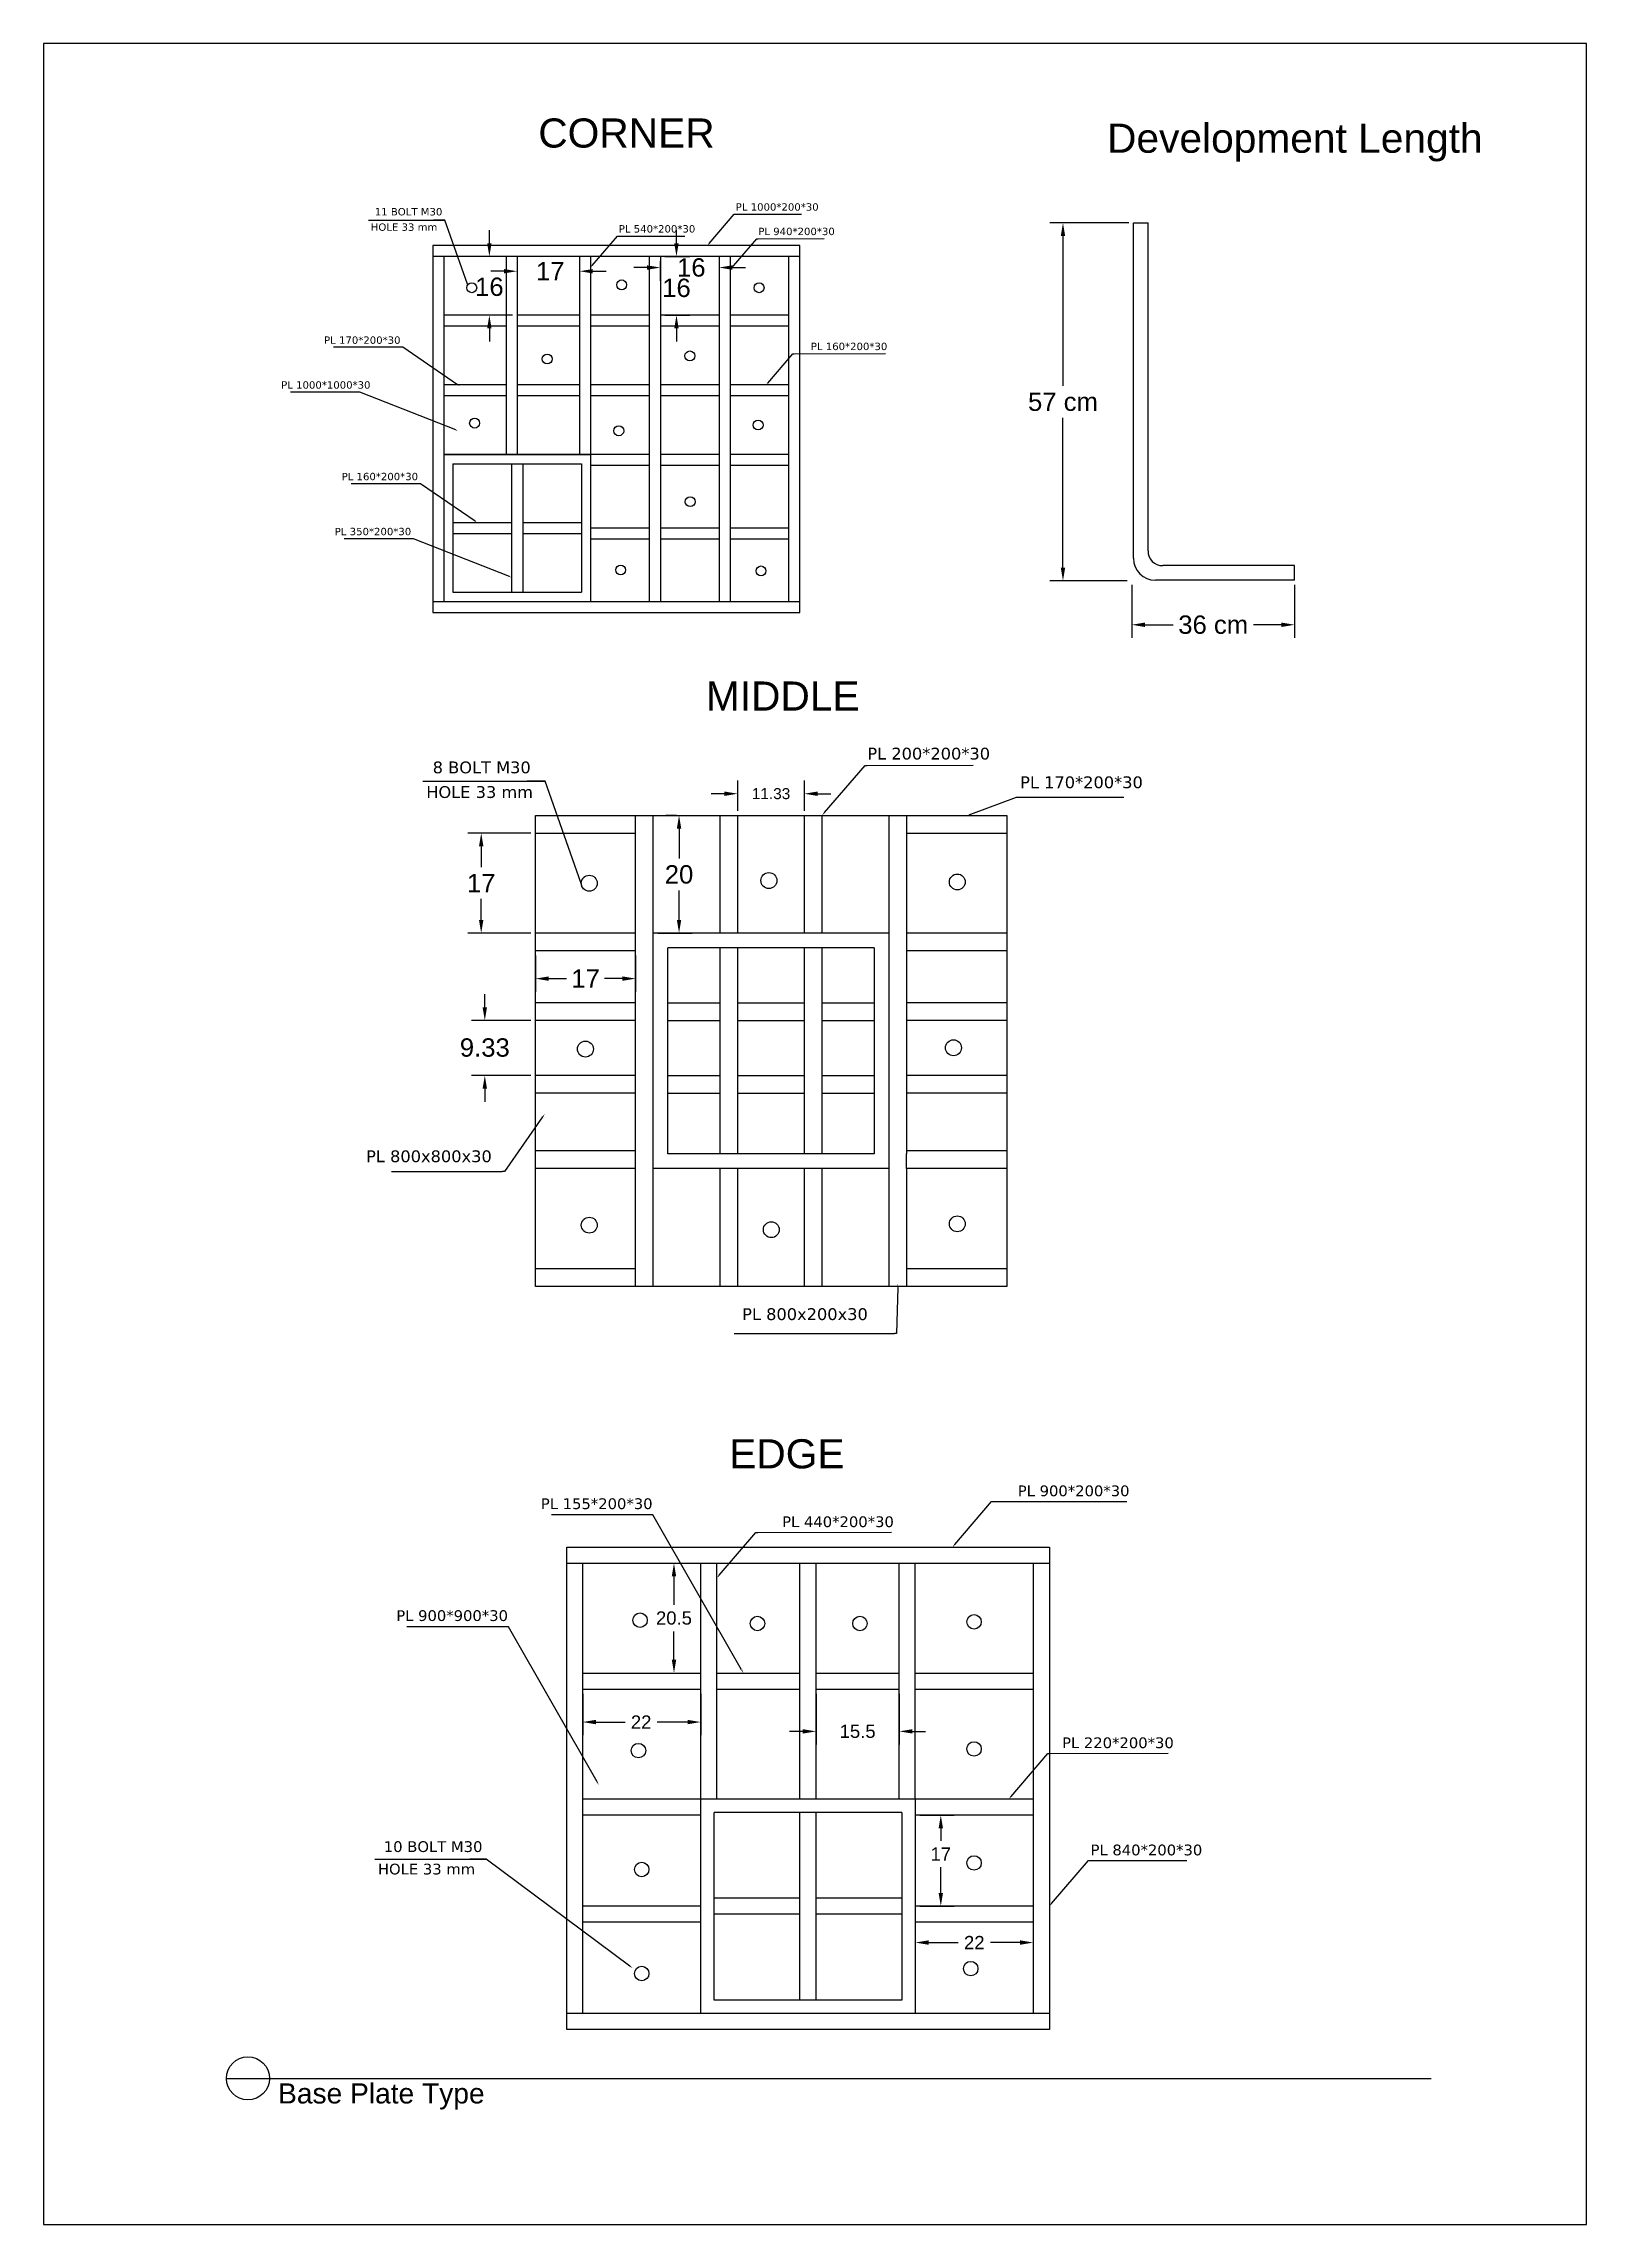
# Model space of a CAD drawing. Header units: metres. Extents: x 158 to 495, y 93 to 262.
# Drawn here: x 329.79 to 350.79, y 145.5 to 175.2 of the extents above; entities that cross this region are included whole.
import ezdxf
from ezdxf import colors
from ezdxf.entities.mleader import LeaderData, LeaderLine
from ezdxf.enums import TextEntityAlignment as Align
from ezdxf.math import Vec2, Vec3

# ---------------------------------------------------------------- set-up
doc = ezdxf.new("R2010")
doc.units = ezdxf.units.M
doc.header["$MEASUREMENT"] = 0
doc.styles.get("Standard").update_dxf_attribs({"font": 'arial.ttf'})
doc.styles.add('style1', font='verdana.ttf')
doc.dimstyles.get("Standard").update_dxf_attribs({"dimtxt": 0.18, "dimasz": 0.18, "dimexe": 0.18, "dimexo": 0.0625, "dimgap": 0.09, "dimtad": 0, "dimtih": 1, "dimtoh": 1, "dimdec": 4, "dimzin": 0, "dimdsep": 46, "dimtxsty": 'Standard', "dimcen": 0.09, "dimadec": 0, "dimazin": 0, "dimtfac": 1, "dimtdec": 4, "dimtofl": 0, "dimtmove": 0, "dimatfit": 3, "dimfxl": 1, "dimtolj": 1, "dimtzin": 0, "dimarcsym": 0})

msp = doc.modelspace()

# ---------------------------------------------------------------- texts
for s, height, p in [('CORNER', 0.396573, (336.52488, 174.17973)), ('Development Length', 0.3965733, (344.26722, 174.10907)), ('MIDDLE ', 0.396573, (338.80584, 166.51165)), ('EDGE', 0.396573, (339.12368, 156.19161)), ('Base Plate Type', 0.27432, (332.98289, 147.41984))]:
    msp.add_text(s, height=height).set_placement(p, align=Align.TOP_LEFT)
at = {"attachment_point": 1, "style": 'style1'}
for s, width, gutter_width, insert, char_height in [('11 BOLT M30', 1.1579458, 0.1857, (334.29916, 172.95929), 0.1002781), ('PL 1000*200*30 ', 1.8165567, 0.24987, (339.21291, 173.02428), 0.1002781), ('HOLE 33 mm', 1.1579458, 0.1857, (334.24466, 172.74996), 0.100278), ('PL 540*200*30 ', 1.8165567, 0.24987, (337.62086, 172.72645), 0.1002781), ('PL 940*200*30 ', 1.8165567, 0.24987, (339.51989, 172.69138), 0.1002781), ('PL 170*200*30 ', 1.8165567, 0.24987, (333.60865, 171.21089), 0.1002781), ('PL 160*200*30 ', 1.8165567, 0.24987, (340.23478, 171.12526), 0.1002781), ('PL 1000*1000*30 ', 1.8165567, 0.24987, (333.02491, 170.60037), 0.1002781), ('PL 160*200*30 ', 1.8165567, 0.24987, (333.84793, 169.35325), 0.1002781), ('PL 350*200*30 ', 1.8165567, 0.24987, (333.75423, 168.60413), 0.1002781), ('PL 200*200*30 ', 2.9146028, 0.40091, (341.00431, 165.60995), 0.1608928), ('8 BOLT M30', 1.8578843, 0.29795, (335.08731, 165.42227), 0.160893), ('PL 170*200*30 ', 2.9146028, 0.40091, (343.08402, 165.21939), 0.1608928), ('HOLE 33 mm', 1.8578843, 0.29795, (334.99988, 165.08642), 0.160893), ('PL 800x800x30', 2.9146028, 0.40091, (334.1811, 160.12608), 0.1608928), ('PL 800x200x30', 2.9146028, 0.40091, (339.30002, 157.97612), 0.1608928), ('PL 155*200*30 ', 2.6536749, 0.36502, (336.55971, 155.38722), 0.146489), ('PL 900*200*30 ', 2.6536749, 0.36502, (343.05208, 155.56256), 0.146489), ('PL 440*200*30 ', 2.6536749, 0.36502, (339.84431, 155.14168), 0.146489), ('PL 900*900*30 ', 2.6536749, 0.36502, (334.59187, 153.86307), 0.146489), ('PL 220*200*30 ', 2.6536749, 0.36502, (343.6549, 152.13138), 0.146489), ('10 BOLT M30', 1.6915585, 0.27128, (334.4218, 150.71691), 0.146489), ('PL 840*200*30 ', 2.6536749, 0.36502, (344.04271, 150.67131), 0.146489), ('HOLE 33 mm', 1.6915585, 0.27128, (334.34219, 150.41112), 0.146489)]:
    msp.add_mtext_dynamic_manual_height_columns(s, width=width, gutter_width=gutter_width, heights=[0], dxfattribs=dict(at, insert=insert, char_height=char_height))

# ---------------------------------------------------------------- blocks, each defined once
blk = doc.blocks.new('*D108')
at = {"color": 0, "lineweight": -2, "transparency": 16777216}
for p, q in [((336.424, 164.448), (335.568, 164.448)), ((335.748, 164.268), (335.748, 163.982)), ((335.748, 163.265), (335.748, 163.551)), ((336.424, 163.085), (335.568, 163.085))]:
    blk.add_line(p, q, dxfattribs=at)
at = {"color": 0, "transparency": 16777216}
for points in [[(335.718, 164.268), (335.778, 164.268), (335.748, 164.448)], [(335.718, 163.265), (335.778, 163.265), (335.748, 163.085)]]:
    blk.add_solid(points, dxfattribs=at)
at = {"layer": 'Defpoints', "color": 0, "transparency": 16777216}
for p in [(336.487, 164.448), (335.748, 163.085), (336.487, 163.085)]:
    blk.add_point(p, dxfattribs=at)
at = {"color": 0, "transparency": 16777216, "insert": (335.748, 163.766), "char_height": 0.18, "attachment_point": 5}
blk.add_mtext('\\A1;{\\H1.38889x;17}', dxfattribs=at)
blk = doc.blocks.new('*D109')
at = {"color": 0, "lineweight": -2, "transparency": 16777216}
for p, q in [((339.239, 164.751), (339.239, 165.163)), ((340.148, 164.751), (340.148, 165.163)), ((339.059, 164.983), (338.879, 164.983)), ((340.328, 164.983), (340.508, 164.983))]:
    blk.add_line(p, q, dxfattribs=at)
at = {"color": 0, "transparency": 16777216}
for points in [[(339.059, 165.013), (339.059, 164.953), (339.239, 164.983)], [(340.328, 165.013), (340.328, 164.953), (340.148, 164.983)]]:
    blk.add_solid(points, dxfattribs=at)
at = {"layer": 'Defpoints', "color": 0, "transparency": 16777216}
for p in [(340.148, 164.983), (339.239, 164.688), (340.148, 164.688)]:
    blk.add_point(p, dxfattribs=at)
at = {"color": 0, "transparency": 16777216, "insert": (339.693, 164.983), "char_height": 0.18, "attachment_point": 5}
blk.add_mtext('\\A1;{\\H0.83333x;11.33}', dxfattribs=at)
blk = doc.blocks.new('*D110')
at = {"color": 0, "lineweight": -2, "transparency": 16777216}
for p, q in [((335.797, 162.075), (335.797, 162.255)), ((336.424, 161.895), (335.617, 161.895)), ((336.424, 161.147), (335.617, 161.147)), ((335.797, 160.967), (335.797, 160.787))]:
    blk.add_line(p, q, dxfattribs=at)
at = {"color": 0, "transparency": 16777216}
for points in [[(335.767, 162.075), (335.827, 162.075), (335.797, 161.895)], [(335.767, 160.967), (335.827, 160.967), (335.797, 161.147)]]:
    blk.add_solid(points, dxfattribs=at)
at = {"layer": 'Defpoints', "color": 0, "transparency": 16777216}
for p in [(336.487, 161.895), (335.797, 161.147), (336.487, 161.147)]:
    blk.add_point(p, dxfattribs=at)
at = {"color": 0, "transparency": 16777216, "insert": (335.797, 161.525), "char_height": 0.18, "attachment_point": 5}
blk.add_mtext('\\A1;{\\H1.38889x;9.33}', dxfattribs=at)
blk = doc.blocks.new('*D111')
at = {"color": 0, "lineweight": -2, "transparency": 16777216}
for p, q in [((338.406, 164.688), (338.261, 164.688)), ((338.441, 164.508), (338.441, 164.1)), ((338.441, 163.265), (338.441, 163.665)), ((338.153, 163.085), (338.621, 163.085))]:
    blk.add_line(p, q, dxfattribs=at)
at = {"color": 0, "transparency": 16777216}
for points in [[(338.411, 164.508), (338.471, 164.508), (338.441, 164.688)], [(338.411, 163.265), (338.471, 163.265), (338.441, 163.085)]]:
    blk.add_solid(points, dxfattribs=at)
at = {"layer": 'Defpoints', "color": 0, "transparency": 16777216}
for p in [(338.441, 164.688), (338.469, 164.688), (338.09, 163.085)]:
    blk.add_point(p, dxfattribs=at)
at = {"color": 0, "transparency": 16777216, "insert": (338.441, 163.883), "char_height": 0.18, "attachment_point": 5}
blk.add_mtext('\\A1;{\\H1.38889x;20}', dxfattribs=at)
blk = doc.blocks.new('*D112')
at = {"color": 0, "lineweight": -2, "transparency": 16777216}
for p, q in [((336.487, 162.781), (336.487, 162.285)), ((337.85, 162.781), (337.85, 162.285)), ((336.667, 162.465), (336.911, 162.465)), ((337.67, 162.465), (337.425, 162.465))]:
    blk.add_line(p, q, dxfattribs=at)
at = {"color": 0, "transparency": 16777216}
for points in [[(336.667, 162.495), (336.667, 162.435), (336.487, 162.465)], [(337.67, 162.495), (337.67, 162.435), (337.85, 162.465)]]:
    blk.add_solid(points, dxfattribs=at)
at = {"layer": 'Defpoints', "color": 0, "transparency": 16777216}
for p in [(336.487, 162.844), (337.85, 162.844), (337.85, 162.465)]:
    blk.add_point(p, dxfattribs=at)
at = {"color": 0, "transparency": 16777216, "insert": (337.168, 162.465), "char_height": 0.18, "attachment_point": 5}
blk.add_mtext('\\A1;{\\H1.38889x;17}', dxfattribs=at)
blk = doc.blocks.new('*D118')
at = {"color": 0, "lineweight": -2, "transparency": 16777216}
for p, q in [((336.057, 172.099), (335.877, 172.099)), ((336.237, 172.237), (336.237, 171.919)), ((337.087, 172.237), (337.087, 171.919)), ((337.267, 172.099), (337.447, 172.099))]:
    blk.add_line(p, q, dxfattribs=at)
at = {"color": 0, "transparency": 16777216}
for points in [[(336.057, 172.129), (336.057, 172.069), (336.237, 172.099)], [(337.267, 172.129), (337.267, 172.069), (337.087, 172.099)]]:
    blk.add_solid(points, dxfattribs=at)
at = {"layer": 'Defpoints', "color": 0, "transparency": 16777216}
for p in [(336.237, 172.3), (337.087, 172.3), (337.087, 172.099)]:
    blk.add_point(p, dxfattribs=at)
at = {"color": 0, "transparency": 16777216, "insert": (336.687, 172.099), "char_height": 0.18, "attachment_point": 5}
blk.add_mtext('\\A1;{\\H1.38889x;17}', dxfattribs=at)
blk = doc.blocks.new('*D115')
at = {"color": 0, "lineweight": -2, "transparency": 16777216}
for p, q in [((335.859, 172.48), (335.859, 172.66)), ((336.175, 172.3), (335.679, 172.3)), ((336.175, 171.5), (335.679, 171.5)), ((335.859, 171.32), (335.859, 171.14))]:
    blk.add_line(p, q, dxfattribs=at)
at = {"color": 0, "transparency": 16777216}
for points in [[(335.829, 172.48), (335.889, 172.48), (335.859, 172.3)], [(335.829, 171.32), (335.889, 171.32), (335.859, 171.5)]]:
    blk.add_solid(points, dxfattribs=at)
at = {"layer": 'Defpoints', "color": 0, "transparency": 16777216}
for p in [(335.859, 172.3), (336.237, 172.3), (336.237, 171.5)]:
    blk.add_point(p, dxfattribs=at)
at = {"color": 0, "transparency": 16777216, "insert": (335.859, 171.886), "char_height": 0.18, "attachment_point": 5}
blk.add_mtext('\\A1;{\\H1.38889x;16}', dxfattribs=at)
blk = doc.blocks.new('*D116')
at = {"color": 0, "lineweight": -2, "transparency": 16777216}
for p, q in [((338.006, 172.149), (337.826, 172.149)), ((338.186, 172.237), (338.186, 171.969)), ((338.986, 172.237), (338.986, 171.969)), ((339.166, 172.149), (339.346, 172.149))]:
    blk.add_line(p, q, dxfattribs=at)
at = {"color": 0, "transparency": 16777216}
for points in [[(338.006, 172.179), (338.006, 172.119), (338.186, 172.149)], [(339.166, 172.179), (339.166, 172.119), (338.986, 172.149)]]:
    blk.add_solid(points, dxfattribs=at)
at = {"layer": 'Defpoints', "color": 0, "transparency": 16777216}
for p in [(338.186, 172.3), (338.986, 172.3), (338.986, 172.149)]:
    blk.add_point(p, dxfattribs=at)
at = {"color": 0, "transparency": 16777216, "insert": (338.608, 172.149), "char_height": 0.18, "attachment_point": 5}
blk.add_mtext('\\A1;{\\H1.38889x;16}', dxfattribs=at)
blk = doc.blocks.new('*D117')
at = {"color": 0, "lineweight": -2, "transparency": 16777216}
for p, q in [((338.406, 172.48), (338.406, 172.66)), ((338.249, 172.3), (338.586, 172.3)), ((338.249, 171.5), (338.586, 171.5)), ((338.406, 171.32), (338.406, 171.14))]:
    blk.add_line(p, q, dxfattribs=at)
at = {"color": 0, "transparency": 16777216}
for points in [[(338.376, 172.48), (338.436, 172.48), (338.406, 172.3)], [(338.376, 171.32), (338.436, 171.32), (338.406, 171.5)]]:
    blk.add_solid(points, dxfattribs=at)
at = {"layer": 'Defpoints', "color": 0, "transparency": 16777216}
for p in [(338.186, 172.3), (338.186, 171.5), (338.406, 171.5)]:
    blk.add_point(p, dxfattribs=at)
at = {"color": 0, "transparency": 16777216, "insert": (338.406, 171.871), "char_height": 0.18, "attachment_point": 5}
blk.add_mtext('\\A1;{\\H1.38889x;16}', dxfattribs=at)
blk = doc.blocks.new('*D119')
at = {"color": 0, "lineweight": -2, "transparency": 16777216}
for p, q in [((344.603, 167.827), (344.603, 167.104)), ((346.821, 167.827), (346.821, 167.104)), ((344.783, 167.284), (345.165, 167.284)), ((346.641, 167.284), (346.259, 167.284))]:
    blk.add_line(p, q, dxfattribs=at)
at = {"color": 0, "transparency": 16777216}
for points in [[(344.783, 167.314), (344.783, 167.254), (344.603, 167.284)], [(346.641, 167.314), (346.641, 167.254), (346.821, 167.284)]]:
    blk.add_solid(points, dxfattribs=at)
at = {"layer": 'Defpoints', "color": 0, "transparency": 16777216}
for p in [(344.603, 167.89, 0), (346.821, 167.89, 0), (344.603, 167.284)]:
    blk.add_point(p, dxfattribs=at)
at = {"color": 0, "transparency": 16777216, "insert": (345.712, 167.284), "char_height": 0.18, "attachment_point": 5}
blk.add_mtext('\\A1;{\\H1.38889x;36 cm}', dxfattribs=at)
blk = doc.blocks.new('*D120')
at = {"color": 0, "lineweight": -2, "transparency": 16777216}
for p, q in [((344.563, 172.757), (343.487, 172.757)), ((343.667, 172.577), (343.667, 170.537)), ((343.667, 168.063), (343.667, 170.103)), ((344.541, 167.883), (343.487, 167.883))]:
    blk.add_line(p, q, dxfattribs=at)
at = {"color": 0, "transparency": 16777216}
for points in [[(343.637, 172.577), (343.697, 172.577), (343.667, 172.757)], [(343.637, 168.063), (343.697, 168.063), (343.667, 167.883)]]:
    blk.add_solid(points, dxfattribs=at)
at = {"layer": 'Defpoints', "color": 0, "transparency": 16777216}
for p in [(344.625, 172.757, 0), (343.667, 167.883), (344.603, 167.883)]:
    blk.add_point(p, dxfattribs=at)
at = {"color": 0, "transparency": 16777216, "insert": (343.667, 170.32), "char_height": 0.18, "attachment_point": 5}
blk.add_mtext('\\A1;{\\H1.38889x;57 cm}', dxfattribs=at)
blk = doc.blocks.new('*D127')
at = {"color": 0, "lineweight": -2, "transparency": 16777216}
for p, q in [((337.193, 154.504), (338.552, 154.504)), ((338.372, 154.324), (338.372, 153.938)), ((338.372, 153.188), (338.372, 153.574)), ((337.193, 153.008), (338.552, 153.008))]:
    blk.add_line(p, q, dxfattribs=at)
at = {"color": 0, "transparency": 16777216}
for points in [[(338.342, 154.324), (338.402, 154.324), (338.372, 154.504)], [(338.342, 153.188), (338.402, 153.188), (338.372, 153.008)]]:
    blk.add_solid(points, dxfattribs=at)
at = {"layer": 'Defpoints', "color": 0, "transparency": 16777216}
for p in [(337.13, 154.504), (337.13, 153.008), (338.372, 153.008)]:
    blk.add_point(p, dxfattribs=at)
at = {"color": 0, "transparency": 16777216, "insert": (338.372, 153.756), "char_height": 0.18, "attachment_point": 5}
blk.add_mtext('\\A1;20.5', dxfattribs=at)
blk = doc.blocks.new('*D128')
at = {"color": 0, "lineweight": -2, "transparency": 16777216}
for p, q in [((337.13, 152.726), (337.13, 152.16)), ((338.737, 152.726), (338.737, 152.16)), ((337.31, 152.34), (337.706, 152.34)), ((338.557, 152.34), (338.145, 152.34))]:
    blk.add_line(p, q, dxfattribs=at)
at = {"color": 0, "transparency": 16777216}
for points in [[(337.31, 152.37), (337.31, 152.31), (337.13, 152.34)], [(338.557, 152.37), (338.557, 152.31), (338.737, 152.34)]]:
    blk.add_solid(points, dxfattribs=at)
at = {"layer": 'Defpoints', "color": 0, "transparency": 16777216}
for p in [(337.13, 152.789), (338.737, 152.789), (338.737, 152.34)]:
    blk.add_point(p, dxfattribs=at)
at = {"color": 0, "transparency": 16777216, "insert": (337.925, 152.34), "char_height": 0.18, "attachment_point": 5}
blk.add_mtext('\\A1;22', dxfattribs=at)
blk = doc.blocks.new('*D129')
at = {"color": 0, "lineweight": -2, "transparency": 16777216}
for p, q in [((340.306, 152.726), (340.306, 152.033)), ((341.438, 152.726), (341.438, 152.033)), ((340.126, 152.213), (339.946, 152.213)), ((341.618, 152.213), (341.798, 152.213))]:
    blk.add_line(p, q, dxfattribs=at)
at = {"color": 0, "transparency": 16777216}
for points in [[(340.126, 152.243), (340.126, 152.183), (340.306, 152.213)], [(341.618, 152.243), (341.618, 152.183), (341.438, 152.213)]]:
    blk.add_solid(points, dxfattribs=at)
at = {"layer": 'Defpoints', "color": 0, "transparency": 16777216}
for p in [(340.306, 152.789), (341.438, 152.789), (341.438, 152.213)]:
    blk.add_point(p, dxfattribs=at)
at = {"color": 0, "transparency": 16777216, "insert": (340.872, 152.213), "char_height": 0.18, "attachment_point": 5}
blk.add_mtext('\\A1;15.5', dxfattribs=at)
blk = doc.blocks.new('*D130')
at = {"color": 0, "lineweight": -2, "transparency": 16777216}
for p, q in [((341.657, 149.551), (341.657, 149.157)), ((343.263, 149.551), (343.263, 149.157)), ((341.837, 149.337), (342.24, 149.337)), ((343.083, 149.337), (342.679, 149.337))]:
    blk.add_line(p, q, dxfattribs=at)
at = {"color": 0, "transparency": 16777216}
for points in [[(341.837, 149.367), (341.837, 149.307), (341.657, 149.337)], [(343.083, 149.367), (343.083, 149.307), (343.263, 149.337)]]:
    blk.add_solid(points, dxfattribs=at)
at = {"layer": 'Defpoints', "color": 0, "transparency": 16777216}
for p in [(341.657, 149.613), (343.263, 149.613), (343.263, 149.337)]:
    blk.add_point(p, dxfattribs=at)
at = {"color": 0, "transparency": 16777216, "insert": (342.46, 149.337), "char_height": 0.18, "attachment_point": 5}
blk.add_mtext('\\A1;22', dxfattribs=at)
blk = doc.blocks.new('*D131')
at = {"color": 0, "lineweight": -2, "transparency": 16777216}
for p, q in [((341.719, 151.073), (342.184, 151.073)), ((342.004, 150.893), (342.004, 150.723)), ((342.004, 150.012), (342.004, 150.363)), ((341.719, 149.832), (342.184, 149.832))]:
    blk.add_line(p, q, dxfattribs=at)
at = {"color": 0, "transparency": 16777216}
for points in [[(341.974, 150.893), (342.034, 150.893), (342.004, 151.073)], [(341.974, 150.012), (342.034, 150.012), (342.004, 149.832)]]:
    blk.add_solid(points, dxfattribs=at)
at = {"layer": 'Defpoints', "color": 0, "transparency": 16777216}
for p in [(341.657, 151.073), (342.004, 151.073), (341.657, 149.832)]:
    blk.add_point(p, dxfattribs=at)
at = {"color": 0, "transparency": 16777216, "insert": (342.004, 150.543), "char_height": 0.18, "attachment_point": 5}
blk.add_mtext('\\A1;17', dxfattribs=at)

# ---------------------------------------------------------------- dimensions: what is measured, and where the dimension line sits
for base, p1, p2, angle, text, picture, middle, dimtype in [((335.85942, 172.29985), (336.23738, 171.50026), (336.23738, 172.29985), 90, '{\\H1.38889x;16}', '*D115', (335.85942, 171.88582), 161), ((338.40615, 171.50026), (338.18638, 172.29985), (338.18638, 171.50026), 270, '{\\H1.38889x;16}', '*D117', (338.40615, 171.87059), 161), ((335.7965, 161.14734), (336.48654, 161.89544), (336.48654, 161.14734), 90, '{\\H1.38889x;9.33}', '*D110', (335.7965, 161.52469), 160), ((342.00444, 151.07311), (341.65666, 149.83205), (341.65666, 151.07311), 90, '17', '*D131', (342.00444, 150.54295), 160)]:
    dim = msp.add_linear_dim(base=base, p1=p1, p2=p2, angle=angle, text=text, dimstyle='Standard')
    dim.commit()
    dim.dimension.update_dxf_attribs({"geometry": picture, "text_midpoint": middle, "dimtype": dimtype})
for base, p1, p2, text, picture, middle in [((343.66675, 167.88349, 0.00004), (344.62504, 172.75688), (344.60336, 167.88349, 0.00004), '{\\H1.38889x;57 cm}', '*D120', (343.66675, 170.32018, 0.00004)), ((335.74756, 163.08454), (336.48654, 164.44763), (336.48654, 163.08454), '{\\H1.38889x;17}', '*D108', (335.74756, 163.76608)), ((338.37212, 153.00771), (337.13043, 154.50429), (337.13043, 153.00771), '20.5', '*D127', (338.37212, 153.756))]:
    dim = msp.add_linear_dim(base=base, p1=p1, p2=p2, angle=90, text=text, dimstyle='Standard')
    dim.commit()
    dim.dimension.update_dxf_attribs({"geometry": picture, "text_midpoint": middle})
for base, p1, p2, text, picture, middle in [((337.08695, 172.09919), (336.23738, 172.29985), (337.08695, 172.29985), '{\\H1.38889x;17}', '*D118', (336.68673, 172.09919)), ((338.98597, 172.14872), (338.18638, 172.29985), (338.98597, 172.29985), '{\\H1.38889x;16}', '*D116', (338.6082, 172.14872)), ((340.14765, 164.9829), (339.23919, 164.68817), (340.14765, 164.68817), '{\\H0.83333x;11.33}', '*D109', (339.69342, 164.9829)), ((338.73651, 152.34049), (337.13043, 152.7887), (338.73651, 152.7887), '22', '*D128', (337.92523, 152.34049))]:
    dim = msp.add_linear_dim(base=base, p1=p1, p2=p2, text=text, dimstyle='Standard')
    dim.commit()
    dim.dimension.update_dxf_attribs({"geometry": picture, "text_midpoint": middle, "dimtype": 160})
for base, p1, p2, text, picture, middle in [((344.60336, 167.28423, 0.00004), (346.82095, 167.88974), (344.60336, 167.88974), '{\\H1.38889x;36 cm}', '*D119', (345.71216, 167.28423, 0.00004)), ((337.84963, 162.46488), (336.48654, 162.84399), (337.84963, 162.84399), '{\\H1.38889x;17}', '*D112', (337.16809, 162.46488)), ((341.43765, 152.21315), (340.30609, 152.7887), (341.43765, 152.7887), '15.5', '*D129', (340.87187, 152.21315)), ((343.26274, 149.33749), (341.65666, 149.61304), (343.26274, 149.61304), '22', '*D130', (342.4597, 149.33749))]:
    dim = msp.add_linear_dim(base=base, p1=p1, p2=p2, text=text, dimstyle='Standard')
    dim.commit()
    dim.dimension.update_dxf_attribs({"geometry": picture, "text_midpoint": middle})
dim = msp.add_linear_dim(base=(338.44144, 164.68817), p1=(338.09018, 163.08454), p2=(338.46851, 164.68817), angle=90, text='{\\H1.38889x;20}', dimstyle='Standard', override={"dimdec": 2})
dim.commit()
dim.dimension.update_dxf_attribs({"geometry": '*D111', "text_midpoint": (338.44144, 163.88254), "dimtype": 160})

# ---------------------------------------------------------------- linework, layer by layer
for p, q in [((329.79165, 175.19882), (329.79165, 145.49882)), ((350.79165, 175.19882), (329.79165, 175.19882)), ((350.79165, 145.49882), (350.79165, 175.19882)), ((339.21154, 172.87451), (340.10969, 172.87581)), ((334.21533, 172.79233), (335.25363, 172.79233)), ((337.61949, 172.57669), (338.51764, 172.57798)), ((344.62504, 172.75688), (344.82467, 172.75688)), ((335.08798, 172.44977), (335.08798, 167.45235)), ((340.0854, 172.44977), (335.08798, 172.44977)), ((340.0854, 172.29985), (335.08798, 172.29985)), ((335.2379, 172.29985), (335.2379, 167.60227)), ((336.08746, 172.29985), (336.08746, 169.60124)), ((336.23738, 172.29985), (336.23738, 169.60124)), ((337.08695, 172.29985), (337.08695, 169.60124)), ((337.23687, 172.29985), (337.23687, 169.60124)), ((338.03646, 172.29985), (338.03646, 167.60227)), ((338.18638, 172.29985), (338.18638, 167.60227)), ((338.98597, 172.29985), (338.98597, 167.60227)), ((339.13589, 172.29985), (339.13589, 167.60227)), ((339.51852, 172.54161), (340.41666, 172.54291)), ((339.93548, 167.60227), (339.93548, 172.29985)), ((340.0854, 167.45235), (340.0854, 172.44977)), ((336.08746, 171.50026), (335.2379, 171.50026)), ((337.08695, 171.50026), (336.23738, 171.50026)), ((338.03646, 171.50026), (337.23687, 171.50026)), ((338.98597, 171.50026), (338.18638, 171.50026)), ((339.93548, 171.50026), (339.13589, 171.50026)), ((336.08746, 171.35034), (335.2379, 171.35034)), ((337.08695, 171.35034), (336.23738, 171.35034)), ((338.03646, 171.35034), (337.23687, 171.35034)), ((338.98597, 171.35034), (338.18638, 171.35034)), ((339.93548, 171.35034), (339.13589, 171.35034)), ((340.00899, 170.97549), (341.25238, 170.97679)), ((336.08746, 170.55075), (335.2379, 170.55075)), ((337.08695, 170.55075), (336.23738, 170.55075)), ((338.03646, 170.55075), (337.23687, 170.55075)), ((338.98597, 170.55075), (338.18638, 170.55075)), ((339.93548, 170.55075), (339.13589, 170.55075)), ((336.08746, 170.40083), (335.2379, 170.40083)), ((337.08695, 170.40083), (336.23738, 170.40083)), ((338.03646, 170.40083), (337.23687, 170.40083)), ((338.98597, 170.40083), (338.18638, 170.40083)), ((339.93548, 170.40083), (339.13589, 170.40083)), ((335.2379, 169.60124), (337.23687, 169.60124)), ((338.03646, 169.60124), (335.2379, 169.60124)), ((337.23687, 169.60124), (337.23687, 167.60227)), ((338.98597, 169.60124), (338.18638, 169.60124)), ((339.93548, 169.60124), (339.13589, 169.60124)), ((335.36283, 169.4763), (335.36283, 167.72721)), ((335.36283, 169.4763), (337.11193, 169.4763)), ((336.16242, 169.4763), (336.16242, 167.72721)), ((336.31234, 169.4763), (336.31234, 167.72721)), ((337.11193, 169.4763), (337.11193, 167.72721)), ((338.03646, 169.45132), (337.23687, 169.45132)), ((338.98597, 169.45132), (338.18638, 169.45132)), ((339.93548, 169.45132), (339.13589, 169.45132)), ((335.36283, 168.67672), (336.16242, 168.67672)), ((335.36283, 168.52679), (336.16242, 168.52679)), ((336.31234, 168.67672), (337.11193, 168.67672)), ((336.31234, 168.52679), (337.11193, 168.52679)), ((338.03646, 168.60175), (337.23687, 168.60175)), ((338.03646, 168.45183), (337.23687, 168.45183)), ((338.98597, 168.60175), (338.18638, 168.60175)), ((338.98597, 168.45183), (338.18638, 168.45183)), ((339.93548, 168.60175), (339.13589, 168.60175)), ((339.93548, 168.45183), (339.13589, 168.45183)), ((335.08798, 167.60227), (340.0854, 167.60227)), ((335.36283, 167.72721), (337.11193, 167.72721)), ((335.08798, 167.45235), (340.0854, 167.45235)), ((334.95282, 165.15439), (336.61872, 165.15439)), ((341.00211, 165.36965), (342.44315, 165.37174)), ((343.033, 164.93481), (344.49339, 164.93481)), ((336.48654, 164.68817), (342.9011, 164.68817)), ((336.48654, 158.27362), (336.48654, 164.68817)), ((337.84963, 163.08454), (337.84963, 164.68817)), ((338.09018, 158.27362), (338.09018, 164.68817)), ((338.99864, 163.08454), (338.99864, 164.68817)), ((339.23919, 163.08454), (339.23919, 164.68817)), ((340.14765, 163.08454), (340.14765, 164.68817)), ((340.3882, 163.08454), (340.3882, 164.68817)), ((341.29746, 164.68817), (341.29746, 158.27362)), ((341.538, 164.68817), (341.538, 163.08454)), ((342.9011, 164.68817), (342.9011, 158.27362)), ((336.48654, 164.44763), (337.84963, 164.44763)), ((341.538, 164.44763), (342.9011, 164.44763)), ((337.84963, 163.08454), (336.48654, 163.08454)), ((337.84963, 162.88408), (337.84963, 163.08454)), ((341.29746, 163.08454), (338.09018, 163.08454)), ((342.9011, 163.08454), (341.538, 163.08454)), ((341.538, 163.08454), (341.538, 162.88408)), ((337.84963, 162.84399), (336.48654, 162.84399)), ((337.84963, 160.07771), (337.84963, 162.88408)), ((341.097, 162.88408), (338.29064, 162.88408)), ((338.29064, 160.07771), (338.29064, 162.88408)), ((338.99864, 160.07771), (338.99864, 162.88408)), ((339.23919, 160.07771), (339.23919, 162.88408)), ((340.14765, 160.07771), (340.14765, 162.88408)), ((340.3882, 160.07771), (340.3882, 162.88408)), ((341.097, 162.88408), (341.097, 160.07771)), ((341.538, 162.88408), (341.538, 160.07771)), ((342.9011, 162.84399), (341.538, 162.84399)), ((337.84963, 162.13598), (336.48654, 162.13598)), ((337.84963, 161.89544), (336.48654, 161.89544)), ((338.29064, 162.13598), (338.99864, 162.13598)), ((338.29064, 161.89544), (338.99864, 161.89544)), ((339.23919, 162.13598), (340.14765, 162.13598)), ((339.23919, 161.89544), (340.14765, 161.89544)), ((340.3882, 162.13598), (341.097, 162.13598)), ((340.3882, 161.89544), (341.097, 161.89544)), ((342.9011, 162.13598), (341.538, 162.13598)), ((342.9011, 161.89544), (341.538, 161.89544)), ((337.84963, 161.14734), (336.48654, 161.14734)), ((338.29064, 161.14734), (338.99864, 161.14734)), ((339.23919, 161.14734), (340.14765, 161.14734)), ((340.3882, 161.14734), (341.097, 161.14734)), ((342.9011, 161.14734), (341.538, 161.14734)), ((337.84963, 160.90679), (336.48654, 160.90679)), ((338.29064, 160.90679), (338.99864, 160.90679)), ((339.23919, 160.90679), (340.14765, 160.90679)), ((340.3882, 160.90679), (341.097, 160.90679)), ((342.9011, 160.90679), (341.538, 160.90679)), ((337.84963, 160.1178), (336.48654, 160.1178)), ((342.9011, 160.1178), (341.538, 160.1178)), ((334.52477, 159.83917), (336.03452, 159.83917)), ((337.84963, 159.87726), (336.48654, 159.87726)), ((337.84963, 159.87726), (337.84963, 160.07771)), ((337.84963, 158.27362), (337.84963, 159.87726)), ((341.29746, 159.87726), (338.09018, 159.87726)), ((341.097, 160.07771), (338.29064, 160.07771)), ((338.99864, 158.27362), (338.99864, 159.87726)), ((339.23919, 158.27362), (339.23919, 159.87726)), ((340.14765, 158.27362), (340.14765, 159.87726)), ((340.3882, 158.27362), (340.3882, 159.87726)), ((341.538, 159.87726), (341.538, 160.07771)), ((341.538, 159.87726), (341.538, 158.27362)), ((342.9011, 159.87726), (341.538, 159.87726)), ((337.84963, 158.51416), (336.48654, 158.51416)), ((342.9011, 158.51416), (341.538, 158.51416)), ((342.9011, 158.27362), (336.48654, 158.27362)), ((339.19139, 157.63393), (341.37199, 157.63393)), ((342.72224, 155.34377), (344.53862, 155.34567)), ((339.51447, 154.9229), (341.33085, 154.92479)), ((336.91142, 154.7233), (343.48175, 154.7233)), ((336.91142, 148.15296), (336.91142, 154.7233)), ((336.91142, 154.50429), (343.48175, 154.50429)), ((337.13043, 148.37197), (337.13043, 154.50429)), ((338.73651, 151.29212), (338.73651, 154.50429)), ((338.95552, 151.29212), (338.95552, 154.50429)), ((340.08708, 151.29212), (340.08708, 154.50429)), ((340.30609, 151.29212), (340.30609, 154.50429)), ((341.43765, 151.29212), (341.43765, 154.50429)), ((341.65666, 151.29212), (341.65666, 154.50429)), ((343.26274, 154.50429), (343.26274, 148.37197)), ((343.48175, 154.7233), (343.48175, 148.15296)), ((337.13043, 153.00771), (338.73651, 153.00771)), ((338.95552, 153.00771), (340.08708, 153.00771)), ((340.30609, 153.00771), (341.43765, 153.00771)), ((341.65666, 153.00771), (343.26274, 153.00771)), ((337.13043, 152.7887), (338.73651, 152.7887)), ((338.95552, 152.7887), (340.08708, 152.7887)), ((340.30609, 152.7887), (341.43765, 152.7887)), ((341.65666, 152.7887), (343.26274, 152.7887)), ((343.4887, 151.91259), (345.0996, 151.91449)), ((338.73651, 151.29212), (337.13043, 151.29212)), ((341.65666, 151.29212), (338.73651, 151.29212)), ((338.73651, 148.37197), (338.73651, 151.29212)), ((341.65666, 151.29212), (341.65666, 148.37197)), ((343.26274, 151.29212), (341.65666, 151.29212)), ((338.73651, 151.07311), (337.13043, 151.07311)), ((341.47415, 151.10961), (338.91902, 151.10961)), ((338.91902, 148.55448), (338.91902, 151.10961)), ((340.08708, 148.55448), (340.08708, 151.10961)), ((340.30609, 148.55448), (340.30609, 151.10961)), ((341.47415, 151.10961), (341.47415, 148.55448)), ((343.26274, 151.07311), (341.65666, 151.07311)), ((334.29934, 150.47301), (335.81611, 150.47301)), ((344.0407, 150.45252), (345.35274, 150.45442)), ((338.73651, 149.83205), (337.13043, 149.83205)), ((340.08708, 149.94155), (338.91902, 149.94155)), ((340.08708, 149.72254), (338.91902, 149.72254)), ((341.47415, 149.94155), (340.30609, 149.94155)), ((341.47415, 149.72254), (340.30609, 149.72254)), ((343.26274, 149.83205), (341.65666, 149.83205)), ((338.73651, 149.61304), (337.13043, 149.61304)), ((343.26274, 149.61304), (341.65666, 149.61304)), ((341.47415, 148.55448), (338.91902, 148.55448)), ((343.48175, 148.37197), (336.91142, 148.37197)), ((343.48175, 148.15296), (336.91142, 148.15296)), ((332.28062, 147.48782), (332.86584, 147.48782)), ((332.86584, 147.48782), (348.68082, 147.48782)), ((329.79165, 145.49882), (350.79165, 145.49882))]:
    msp.add_line(p, q)
at = {"ltscale": 0.3}
for p, q in [((344.62504, 168.18918), (344.62504, 172.75688)), ((344.82467, 168.289), (344.82467, 172.75688)), ((346.82095, 167.88974), (344.92448, 167.88974)), ((346.82095, 168.08937), (345.02429, 168.08937)), ((346.82095, 167.88974), (346.82095, 168.08937))]:
    msp.add_line(p, q, dxfattribs=at)
for centre, radius in [((337.65989, 171.91303), 0.06747), ((335.6191, 171.87381), 0.06747), ((339.53062, 171.87381), 0.06747), ((336.64647, 170.90407), 0.06747), ((338.58871, 170.9456), 0.06747), ((335.65834, 170.03046), 0.06747), ((337.62065, 169.92587), 0.06747), ((339.51754, 170.00432), 0.06747), ((338.59248, 168.96048), 0.06747), ((337.64681, 168.03023), 0.06747), ((339.55678, 168.01716), 0.06747), ((337.21907, 163.76372), 0.10825), ((339.66396, 163.80026), 0.10825), ((342.22877, 163.78123), 0.10825), ((337.16652, 161.50559), 0.10825), ((342.17622, 161.5231), 0.10825), ((337.21907, 159.10742), 0.10825), ((342.22877, 159.12493), 0.10825), ((339.697, 159.04558), 0.10825), ((337.91076, 153.72739), 0.09856), ((339.50841, 153.68241), 0.09856), ((340.90355, 153.68241), 0.09856), ((342.4562, 153.7049), 0.09856), ((342.4562, 151.97338), 0.09856), ((337.88826, 151.95089), 0.09856), ((337.93326, 150.3318), 0.09856), ((342.4562, 150.42175), 0.09856), ((337.93326, 148.91509), 0.09856), ((342.4112, 148.98256), 0.09856), ((332.57323, 147.48782), 0.29261)]:
    msp.add_circle(centre, radius)
for centre, radius in [((344.92448, 168.18918), 0.29944), ((345.02429, 168.289), 0.19963)]:
    msp.add_arc(centre, radius, 180, 270, dxfattribs=at)

msp.set_redraw_order([(e.dxf.handle, doc.entitydb.next_handle()) for e in msp.query("TEXT MTEXT ATTDEF DIMENSION ARC_DIMENSION")])  # texts and dimensions are drawn at this point

# ---------------------------------------------------------------- leaders
ml = msp.add_multileader_mtext('Standard')
ml.set_content('', color=256)
ml.set_leader_properties()
ml.build(insert=Vec2(0, 0))
ml.multileader.update_dxf_attribs({"dogleg_length": 0.36, "arrow_head_size": 0.03263})
ctx = ml.context
ctx.base_point, ctx.char_height, ctx.arrow_head_size, ctx.landing_gap_size, ctx.plane_origin = Vec3(339.21154, 172.87451), 0.009, 0.03263, 0.0045, Vec3(338.82892, 172.44977)
notes = []
notes.append((ctx, [(0, (1, 1, 0), (339.19355, 172.87451), (1, 0), 0.01799, [(0, [(338.82892, 172.44977)], 0, [])])]))
ctx.mtext.insert, ctx.mtext.flow_direction = Vec3(339.21604, 172.87901), 5
ml = msp.add_multileader_mtext('Standard')
ml.set_content('', color=256)
ml.set_leader_properties()
ml.build(insert=Vec2(0, 0))
ml.multileader.update_dxf_attribs({"dogleg_length": 0.36, "arrow_head_size": 0.03263})
ctx = ml.context
ctx.base_point, ctx.char_height, ctx.arrow_head_size, ctx.landing_gap_size, ctx.plane_origin = Vec3(335.09128, 172.79233), 0.009, 0.03263, 0.0045, Vec3(335.74989, 172.11463)
ctx.text_align_type = 2
notes.append((ctx, [(0, (1, 1, 0), (335.25363, 172.79233), (-1, 0), 0.15335, [(0, [(335.57093, 171.89238)], 0, [])])]))
ctx.mtext.insert, ctx.mtext.alignment, ctx.mtext.flow_direction = Vec3(335.09577, 172.79683), 3, 5
ml = msp.add_multileader_mtext('Standard')
ml.set_content('', color=256)
ml.set_leader_properties()
ml.build(insert=Vec2(0, 0))
ml.multileader.update_dxf_attribs({"dogleg_length": 0.36, "arrow_head_size": 0.03263})
ctx = ml.context
ctx.base_point, ctx.char_height, ctx.arrow_head_size, ctx.landing_gap_size, ctx.plane_origin = Vec3(337.61949, 172.57669), 0.009, 0.03263, 0.0045, Vec3(337.23687, 172.15195)
notes.append((ctx, [(0, (1, 1, 0), (337.6015, 172.57669), (1, 0), 0.01799, [(0, [(337.23687, 172.15195)], 0, [])])]))
ctx.mtext.insert, ctx.mtext.flow_direction = Vec3(337.62399, 172.58118), 5
ml = msp.add_multileader_mtext('Standard')
ml.set_content('', color=256)
ml.set_leader_properties()
ml.build(insert=Vec2(0, 0))
ml.multileader.update_dxf_attribs({"dogleg_length": 0.36, "arrow_head_size": 0.03263})
ctx = ml.context
ctx.base_point, ctx.char_height, ctx.arrow_head_size, ctx.landing_gap_size, ctx.plane_origin = Vec3(339.51852, 172.54161), 0.009, 0.03263, 0.0045, Vec3(339.13589, 172.11687)
notes.append((ctx, [(0, (1, 1, 0), (339.50052, 172.54161), (1, 0), 0.01799, [(0, [(339.13589, 172.11687)], 0, [])])]))
ctx.mtext.insert, ctx.mtext.flow_direction = Vec3(339.52301, 172.54611), 5
ml = msp.add_multileader_mtext('Standard')
ml.set_content('', color=256)
ml.set_leader_properties()
ml.build(insert=Vec2(0, 0))
ml.multileader.update_dxf_attribs({"dogleg_length": 0.36, "arrow_head_size": 0.03263})
ctx = ml.context
ctx.base_point, ctx.char_height, ctx.arrow_head_size, ctx.landing_gap_size, ctx.plane_origin = Vec3(333.72738, 171.0625), 0.009, 0.03263, 0.0045, Vec3(335.63078, 170.75772)
ctx.text_align_type = 2
notes.append((ctx, [(0, (1, 1, 0), (334.68142, 171.0625), (-1, 0), 0.94505, [(0, [(335.45182, 170.53547)], 0, [])])]))
ctx.mtext.insert, ctx.mtext.alignment, ctx.mtext.flow_direction = Vec3(333.73188, 171.067), 3, 5
ml = msp.add_multileader_mtext('Standard')
ml.set_content('', color=256)
ml.set_leader_properties()
ml.build(insert=Vec2(0, 0))
ml.multileader.update_dxf_attribs({"dogleg_length": 0.36, "arrow_head_size": 0.03263})
ctx = ml.context
ctx.base_point, ctx.char_height, ctx.arrow_head_size, ctx.landing_gap_size, ctx.plane_origin = Vec3(340.00899, 170.97549), 0.009, 0.03263, 0.0045, Vec3(339.62636, 170.55075)
notes.append((ctx, [(0, (1, 1, 0), (339.991, 170.97549), (1, 0), 0.01799, [(0, [(339.62636, 170.55075)], 0, [])])]))
ctx.mtext.insert, ctx.mtext.flow_direction = Vec3(340.01349, 170.97999), 5
ml = msp.add_multileader_mtext('Standard')
ml.set_content('', color=256)
ml.set_leader_properties()
ml.build(insert=Vec2(0, 0))
ml.multileader.update_dxf_attribs({"dogleg_length": 0.36, "arrow_head_size": 0.03263})
ctx = ml.context
ctx.base_point, ctx.char_height, ctx.arrow_head_size, ctx.landing_gap_size, ctx.plane_origin = Vec3(333.14364, 170.45198), 0.009, 0.03263, 0.0045, Vec3(335.04704, 170.1472)
ctx.text_align_type = 2
notes.append((ctx, [(0, (1, 1, 0), (334.09768, 170.45198), (-1, 0), 0.94505, [(0, [(335.43311, 169.92495)], 0, [])])]))
ctx.mtext.insert, ctx.mtext.alignment, ctx.mtext.flow_direction = Vec3(333.14814, 170.45648), 3, 5
ml = msp.add_multileader_mtext('Standard')
ml.set_content('', color=256)
ml.set_leader_properties()
ml.build(insert=Vec2(0, 0))
ml.multileader.update_dxf_attribs({"dogleg_length": 0.36, "arrow_head_size": 0.03263})
ctx = ml.context
ctx.base_point, ctx.char_height, ctx.arrow_head_size, ctx.landing_gap_size, ctx.plane_origin = Vec3(333.96665, 169.20486), 0.009, 0.03263, 0.0045, Vec3(335.87006, 168.90008)
ctx.text_align_type = 2
notes.append((ctx, [(0, (1, 1, 0), (334.9207, 169.20486), (-1, 0), 0.94505, [(0, [(335.6911, 168.67783)], 0, [])])]))
ctx.mtext.insert, ctx.mtext.alignment, ctx.mtext.flow_direction = Vec3(333.97115, 169.20936), 3, 5
ml = msp.add_multileader_mtext('Standard')
ml.set_content('', color=256)
ml.set_leader_properties()
ml.build(insert=Vec2(0, 0))
ml.multileader.update_dxf_attribs({"dogleg_length": 0.36, "arrow_head_size": 0.03263})
ctx = ml.context
ctx.base_point, ctx.char_height, ctx.arrow_head_size, ctx.landing_gap_size, ctx.plane_origin = Vec3(333.87295, 168.45574), 0.009, 0.03263, 0.0045, Vec3(335.77636, 168.15096)
ctx.text_align_type = 2
notes.append((ctx, [(0, (1, 1, 0), (334.82699, 168.45574), (-1, 0), 0.94505, [(0, [(336.16242, 167.92871)], 0, [])])]))
ctx.mtext.insert, ctx.mtext.alignment, ctx.mtext.flow_direction = Vec3(333.87745, 168.46024), 3, 5
ml = msp.add_multileader_mtext('Standard')
ml.set_content('', color=256)
ml.set_leader_properties()
ml.build(insert=Vec2(0, 0))
ml.multileader.update_dxf_attribs({"dogleg_length": 0.36, "arrow_head_size": 0.05236})
ctx = ml.context
ctx.base_point, ctx.char_height, ctx.arrow_head_size, ctx.landing_gap_size, ctx.plane_origin = Vec3(336.35824, 165.15439), 0.01443, 0.05236, 0.00722, Vec3(337.41496, 164.06704)
ctx.text_align_type = 2
notes.append((ctx, [(0, (1, 1, 0), (336.61872, 165.15439), (-1, 0), 0.24605, [(0, [(337.12782, 163.71045)], 0, [])])]))
ctx.mtext.insert, ctx.mtext.alignment, ctx.mtext.flow_direction = Vec3(336.36546, 165.16161), 3, 5
ml = msp.add_multileader_mtext('Standard')
ml.set_content('', color=256)
ml.set_leader_properties()
ml.build(insert=Vec2(0, 0))
ml.multileader.update_dxf_attribs({"dogleg_length": 0.36, "arrow_head_size": 0.05236})
ctx = ml.context
ctx.base_point, ctx.char_height, ctx.arrow_head_size, ctx.landing_gap_size, ctx.plane_origin = Vec3(341.00211, 165.36965), 0.01443, 0.05236, 0.00722, Vec3(340.3882, 164.68817)
notes.append((ctx, [(0, (1, 1, 0), (340.97324, 165.36965), (1, 0), 0.02887, [(0, [(340.3882, 164.68817)], 0, [])])]))
ctx.mtext.insert, ctx.mtext.flow_direction = Vec3(341.00932, 165.37687), 5
ml = msp.add_multileader_mtext('Standard')
ml.set_content('', color=256)
ml.set_leader_properties()
ml.build(insert=Vec2(0, 0))
ml.multileader.update_dxf_attribs({"dogleg_length": 0.36, "arrow_head_size": 0.05236})
ctx = ml.context
ctx.base_point, ctx.char_height, ctx.arrow_head_size, ctx.landing_gap_size, ctx.plane_origin = Vec3(343.06187, 164.93481), 0.01443, 0.05236, 0.00722, Vec3(342.36572, 164.68817)
notes.append((ctx, [(0, (1, 1, 0), (343.033, 164.93481), (1, 0), 0.02887, [(0, [(342.36572, 164.68817)], 0, [])])]))
ctx.mtext.insert, ctx.mtext.flow_direction = Vec3(343.06909, 164.94203), 5
ml = msp.add_multileader_mtext('Standard')
ml.set_content('', color=256)
ml.set_leader_properties()
ml.build(insert=Vec2(0, 0))
ml.multileader.update_dxf_attribs({"dogleg_length": 0.36, "arrow_head_size": 0.05236})
ctx = ml.context
ctx.base_point, ctx.char_height, ctx.arrow_head_size, ctx.landing_gap_size, ctx.plane_origin = Vec3(336.02009, 159.83917), 0.01443, 0.05236, 0.00722, Vec3(336.61357, 159.43096)
ctx.text_align_type = 2
notes.append((ctx, [(0, (1, 1, 0), (336.06339, 159.83917), (-1, 0), 0.02887, [(0, [(336.61357, 160.62321)], 0, [])])]))
ctx.mtext.insert, ctx.mtext.alignment, ctx.mtext.flow_direction = Vec3(336.0273, 159.84639), 3, 5
ml = msp.add_multileader_mtext('Standard')
ml.set_content('', color=256)
ml.set_leader_properties()
ml.build(insert=Vec2(0, 0))
ml.multileader.update_dxf_attribs({"dogleg_length": 0.36, "arrow_head_size": 0.05236})
ctx = ml.context
ctx.base_point, ctx.char_height, ctx.arrow_head_size, ctx.landing_gap_size, ctx.plane_origin = Vec3(341.35755, 157.63393), 0.01443, 0.05236, 0.00722, Vec3(341.95103, 157.22572)
ctx.text_align_type = 2
notes.append((ctx, [(0, (1, 1, 0), (341.40085, 157.63393), (-1, 0), 0.02887, [(0, [(341.42012, 158.31219)], 0, [])])]))
ctx.mtext.insert, ctx.mtext.alignment, ctx.mtext.flow_direction = Vec3(341.36477, 157.64115), 3, 5
ml = msp.add_multileader_mtext('Standard')
ml.set_content('', color=256)
ml.set_leader_properties()
ml.build(insert=Vec2(0, 0))
ml.multileader.update_dxf_attribs({"dogleg_length": 0.36, "arrow_head_size": 0.04767})
ctx = ml.context
ctx.base_point, ctx.char_height, ctx.arrow_head_size, ctx.landing_gap_size, ctx.plane_origin = Vec3(342.72224, 155.34377), 0.01314, 0.04767, 0.00657, Vec3(342.16329, 154.7233)
notes.append((ctx, [(0, (1, 1, 0), (342.69596, 155.34377), (1, 0), 0.02628, [(0, [(342.16329, 154.7233)], 0, [])])]))
ctx.mtext.insert, ctx.mtext.flow_direction = Vec3(342.72881, 155.35034), 5
ml = msp.add_multileader_mtext('Standard')
ml.set_content('', color=256)
ml.set_leader_properties()
ml.build(insert=Vec2(0, 0))
ml.multileader.update_dxf_attribs({"dogleg_length": 0.36, "arrow_head_size": 0.04767})
ctx = ml.context
ctx.base_point, ctx.char_height, ctx.arrow_head_size, ctx.landing_gap_size, ctx.plane_origin = Vec3(336.69208, 155.16157), 0.01314, 0.04767, 0.00657, Vec3(338.99794, 154.33609)
ctx.text_align_type = 2
notes.append((ctx, [(0, (1, 1, 0), (338.08578, 155.16157), (-1, 0), 1.38055, [(0, [(339.31664, 153.00771)], 0, [])])]))
ctx.mtext.insert, ctx.mtext.alignment, ctx.mtext.flow_direction = Vec3(336.69865, 155.16814), 3, 5
ml = msp.add_multileader_mtext('Standard')
ml.set_content('', color=256)
ml.set_leader_properties()
ml.build(insert=Vec2(0, 0))
ml.multileader.update_dxf_attribs({"dogleg_length": 0.36, "arrow_head_size": 0.04767})
ctx = ml.context
ctx.base_point, ctx.char_height, ctx.arrow_head_size, ctx.landing_gap_size, ctx.plane_origin = Vec3(339.51447, 154.9229), 0.01314, 0.04767, 0.00657, Vec3(338.95552, 154.30243)
notes.append((ctx, [(0, (1, 1, 0), (339.48819, 154.9229), (1, 0), 0.02628, [(0, [(338.95552, 154.30243)], 0, [])])]))
ctx.mtext.insert, ctx.mtext.flow_direction = Vec3(339.52104, 154.92947), 5
ml = msp.add_multileader_mtext('Standard')
ml.set_content('', color=256)
ml.set_leader_properties()
ml.build(insert=Vec2(0, 0))
ml.multileader.update_dxf_attribs({"dogleg_length": 0.36, "arrow_head_size": 0.04767})
ctx = ml.context
ctx.base_point, ctx.char_height, ctx.arrow_head_size, ctx.landing_gap_size, ctx.plane_origin = Vec3(334.72424, 153.63742), 0.01314, 0.04767, 0.00657, Vec3(337.0301, 152.81194)
ctx.text_align_type = 2
notes.append((ctx, [(0, (1, 1, 0), (336.11793, 153.63742), (-1, 0), 1.38055, [(0, [(337.3488, 151.48356)], 0, [])])]))
ctx.mtext.insert, ctx.mtext.alignment, ctx.mtext.flow_direction = Vec3(334.73081, 153.64399), 3, 5
ml = msp.add_multileader_mtext('Standard')
ml.set_content('', color=256)
ml.set_leader_properties()
ml.build(insert=Vec2(0, 0))
ml.multileader.update_dxf_attribs({"dogleg_length": 0.36, "arrow_head_size": 0.04767})
ctx = ml.context
ctx.base_point, ctx.char_height, ctx.arrow_head_size, ctx.landing_gap_size, ctx.plane_origin = Vec3(343.4887, 151.91259), 0.01314, 0.04767, 0.00657, Vec3(342.92975, 151.29212)
notes.append((ctx, [(0, (1, 1, 0), (343.46242, 151.91259), (1, 0), 0.02628, [(0, [(342.92975, 151.29212)], 0, [])])]))
ctx.mtext.insert, ctx.mtext.flow_direction = Vec3(343.49527, 151.91916), 5
ml = msp.add_multileader_mtext('Standard')
ml.set_content('', color=256)
ml.set_leader_properties()
ml.build(insert=Vec2(0, 0))
ml.multileader.update_dxf_attribs({"dogleg_length": 0.36, "arrow_head_size": 0.04767})
ctx = ml.context
ctx.base_point, ctx.char_height, ctx.arrow_head_size, ctx.landing_gap_size, ctx.plane_origin = Vec3(335.57895, 150.47301), 0.01314, 0.04767, 0.00657, Vec3(336.54106, 149.48301)
ctx.text_align_type = 2
notes.append((ctx, [(0, (1, 1, 0), (335.81611, 150.47301), (-1, 0), 0.22402, [(0, [(337.80828, 148.98826)], 0, [])])]))
ctx.mtext.insert, ctx.mtext.alignment, ctx.mtext.flow_direction = Vec3(335.58552, 150.47958), 3, 5
ml = msp.add_multileader_mtext('Standard')
ml.set_content('', color=256)
ml.set_leader_properties()
ml.build(insert=Vec2(0, 0))
ml.multileader.update_dxf_attribs({"dogleg_length": 0.36, "arrow_head_size": 0.04767})
ctx = ml.context
ctx.base_point, ctx.char_height, ctx.arrow_head_size, ctx.landing_gap_size, ctx.plane_origin = Vec3(344.0407, 150.45252), 0.01314, 0.04767, 0.00657, Vec3(343.48175, 149.83205)
notes.append((ctx, [(0, (1, 1, 0), (344.01442, 150.45252), (1, 0), 0.02628, [(0, [(343.48175, 149.83205)], 0, [])])]))
ctx.mtext.insert, ctx.mtext.flow_direction = Vec3(344.04728, 150.45909), 5
for ctx, leaders in notes:
    for number, flags, end, landing, length, lines in leaders:
        leader = LeaderData()
        leader.index, (leader.has_last_leader_line, leader.has_dogleg_vector, leader.attachment_direction) = number, flags
        leader.last_leader_point, leader.dogleg_vector, leader.dogleg_length = Vec3(end), Vec3(landing), length
        for number, points, colour, breaks in lines:
            line = LeaderLine()
            line.index, line.vertices, line.color, line.breaks = number, Vec3.list(points), colors.encode_raw_color(colour), breaks
            leader.lines.append(line)
        ctx.leaders.append(leader)

doc.saveas('drawing.dxf')
